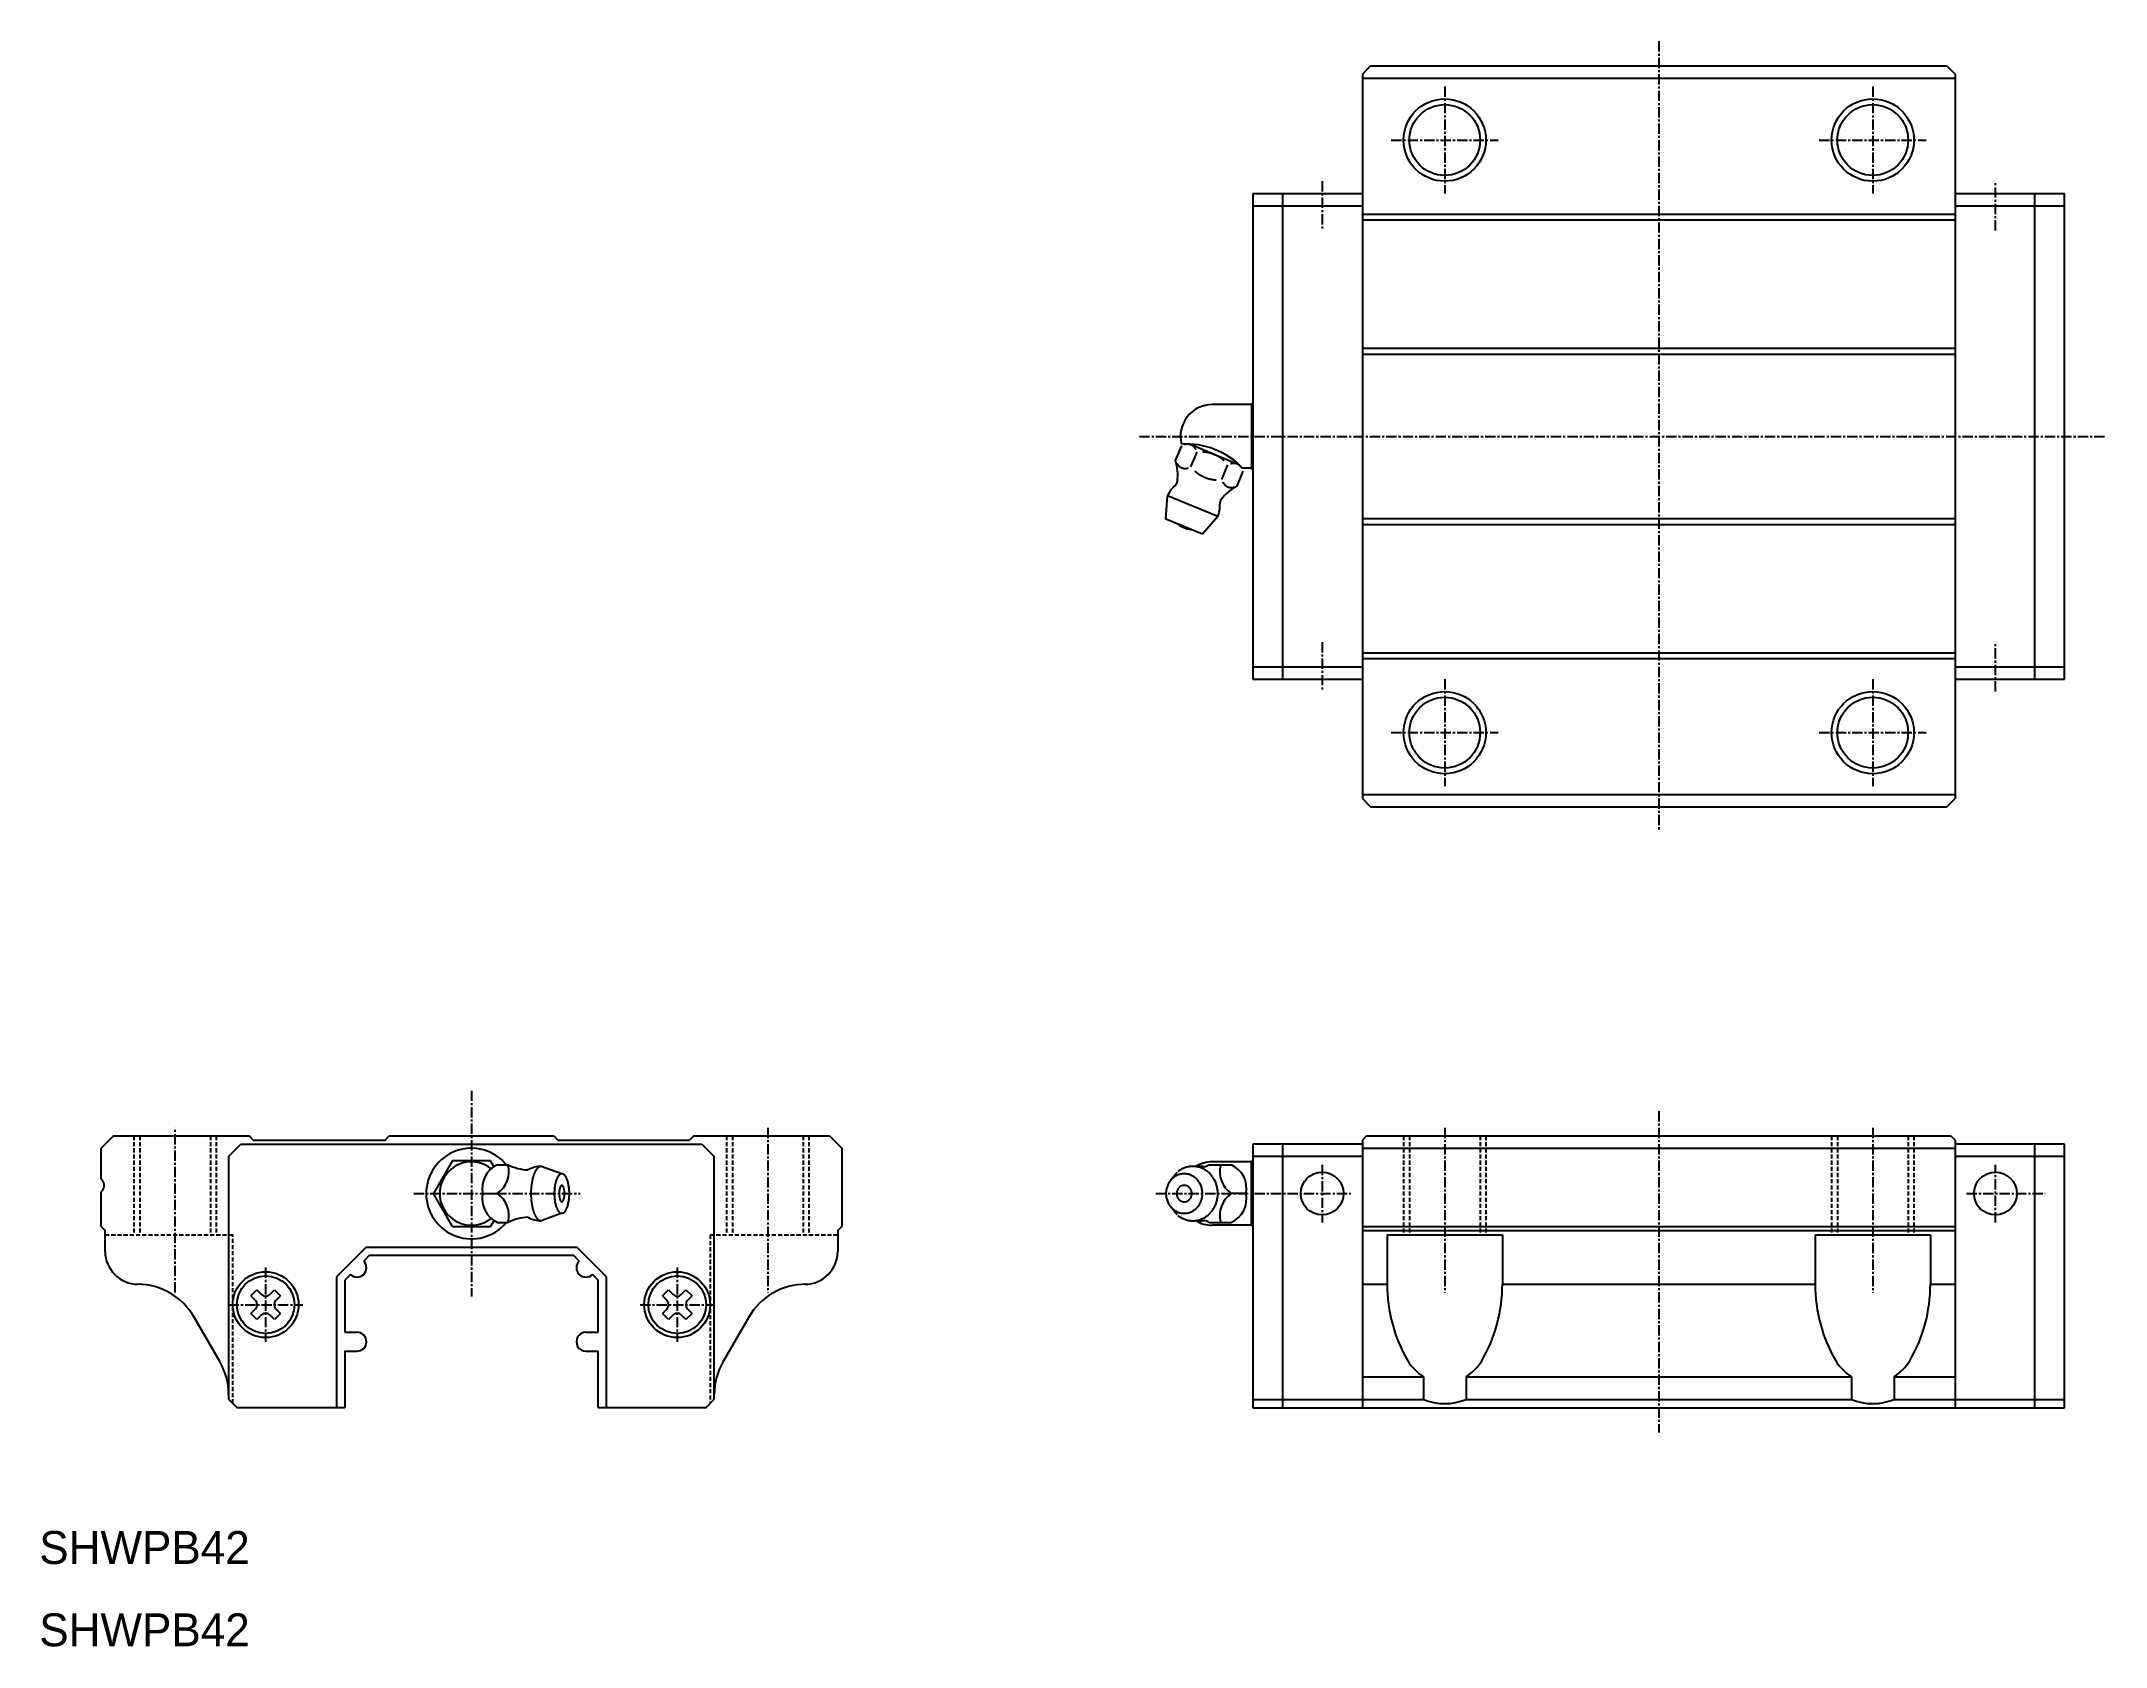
# Model space of a CAD drawing. Extents: x 10 to 261, y 10 to 205.
import ezdxf

# ---------------------------------------------------------------- set-up
doc = ezdxf.new("R2010")
doc.units = 0
doc.linetypes.add('CENTER', pattern=[2, 1.25, -0.25, 0.25, -0.25])
doc.linetypes.add('DASHED', pattern=[0.75, 0.5, -0.25])
doc.layers.get('0').update_dxf_attribs({"linetype": 'CONTINUOUS'})
doc.layers.add('CENTER', color=1, linetype='CENTER')

msp = doc.modelspace()

# ---------------------------------------------------------------- texts
at = {"color": 7, "linetype": 'CONTINUOUS'}
for p in [(10, 20), (10, 10)]:
    msp.add_text('SHWPB42', height=4, dxfattribs=at).set_placement(p)

# ---------------------------------------------------------------- linework, layer by layer
at = {"color": 7, "linetype": 'CONTINUOUS'}
for p, q in [((170.74135, 201), (171.74135, 202)), ((170.74135, 201), (170.74135, 112.99992)), ((171.74135, 202), (241.74131, 202)), ((241.74131, 202), (242.74135, 200.99996)), ((242.74135, 200.99996), (242.74135, 113.00006)), ((170.74135, 200.5), (242.74135, 200.5)), ((157.44133, 186.5), (161.04134, 186.5)), ((157.44133, 186.5), (157.44133, 127.5)), ((161.04134, 186.5), (170.74135, 186.5)), ((161.04134, 186.49997), (161.04134, 127.50005)), ((242.74135, 186.5), (252.44136, 186.5)), ((252.44136, 186.5), (256.04137, 186.5)), ((252.44136, 127.50005), (252.44136, 186.49997)), ((256.04137, 127.5), (256.04137, 186.5)), ((157.44133, 185), (161.04134, 185)), ((161.04134, 185), (170.74135, 185)), ((170.74135, 184), (242.74135, 184)), ((170.74135, 183.29999), (242.74135, 183.29999)), ((242.74135, 185), (252.44136, 185)), ((252.44136, 185), (256.04137, 185)), ((170.74135, 167.7), (242.74135, 167.7)), ((170.74135, 167), (242.74135, 167)), ((157.28455, 160.85), (152.49344, 160.85)), ((157.28457, 160.85), (157.44133, 161.12151)), ((157.28457, 160.85), (157.28457, 153.14999)), ((148.04082, 154.06224), (148.7847, 155.85812)), ((155.81175, 153.519), (149.64524, 156.07326)), ((149.91167, 153.2873), (150.65556, 155.08319)), ((153.65338, 151.73743), (154.39726, 153.53332)), ((157.28455, 153.15), (156.18831, 153.15)), ((157.44133, 152.87848), (157.28457, 153.14999)), ((155.52424, 150.9625), (156.26812, 152.75839)), ((146.87569, 146.93772), (147.07745, 149.77661)), ((153.17504, 147.2509), (147.07744, 149.77661)), ((151.31031, 145.10084), (146.87569, 146.93772)), ((153.17505, 147.2509), (151.31031, 145.10084)), ((170.74135, 147), (242.74135, 147)), ((170.74135, 146.29999), (242.74135, 146.29999)), ((170.74135, 130.7), (242.74135, 130.7)), ((157.44133, 129), (161.04134, 129)), ((161.04134, 129), (170.74135, 129)), ((170.74135, 130), (242.74135, 130)), ((242.74135, 129), (252.44136, 129)), ((252.44136, 129), (256.04137, 129)), ((157.44133, 127.5), (161.04134, 127.5)), ((161.04134, 127.5), (170.74135, 127.5)), ((242.74135, 127.5), (252.44136, 127.5)), ((252.44136, 127.5), (256.04137, 127.5)), ((170.74135, 113.5), (242.74135, 113.5)), ((170.74135, 112.99992), (171.74127, 112)), ((241.74129, 112), (242.74135, 113.00006)), ((171.74127, 112), (241.74129, 112)), ((19, 72.00002), (17.5, 70.50002)), ((17.5, 66.78816), (17.5, 70.50002)), ((19, 72.00002), (35.5, 72.00002)), ((33.00004, 69.50001), (34.50004, 71)), ((34.50002, 71), (90.49995, 71)), ((36.00004, 71.5), (35.50004, 72)), ((36.00002, 71.50002), (52.00002, 71.50002)), ((52.00004, 71.5), (52.50003, 72)), ((52.50005, 72.00002), (72.5, 72.00002)), ((72.50001, 72.00001), (73.00001, 71.50001)), ((73, 71.50002), (88.99998, 71.50002)), ((89.5, 72.00002), (89, 71.50002)), ((89.5, 72.00002), (106, 72.00002)), ((90.5, 71), (92.00002, 69.49999)), ((106, 72.00002), (107.5, 70.50002)), ((107.5, 70.50002), (107.5, 60.99998)), ((161.04134, 71), (157.44133, 71)), ((157.44133, 71), (157.44133, 38.981)), ((161.04134, 71), (161.04134, 38.981)), ((170.74135, 71), (161.04134, 71)), ((171.24135, 71.99999), (170.74135, 71.49999)), ((170.74135, 71.49999), (170.74135, 38.981)), ((170.74135, 70.49999), (242.74136, 70.49999)), ((171.24135, 71.99999), (242.24136, 71.99999)), ((242.24136, 71.99999), (242.74136, 71.49999)), ((242.74136, 71.49999), (242.74136, 38.981)), ((252.44131, 71), (242.74136, 71)), ((256.04136, 71), (252.44131, 71)), ((252.44131, 38.981), (252.44131, 71)), ((256.04136, 38.981), (256.04136, 71)), ((33, 69.5), (33, 40)), ((60.19057, 69.00002), (57.88117, 65.00001)), ((60.19058, 69.00003), (62.5, 69.00003)), ((62.5, 69.00003), (64.80942, 69.00003)), ((65.21974, 68.28935), (64.80943, 69.00003)), ((65.64541, 68.5074), (66.92356, 68.5074)), ((73.48072, 67.4), (70.98625, 68.3)), ((92, 40), (92, 69.5)), ((152.14025, 68.5074), (154.8247, 68.5074)), ((157.28455, 68.84999), (152.48924, 68.84999)), ((157.28455, 68.85), (157.37116, 69)), ((157.28455, 61.15001), (157.28455, 68.85)), ((157.44133, 69), (157.37116, 69)), ((161.04134, 69.5), (157.44133, 69.5)), ((170.74135, 69.5), (161.04134, 69.5)), ((252.44131, 69.5), (242.74136, 69.5)), ((256.04136, 69.5), (252.44131, 69.5)), ((17.6001, 66.68808), (17.50009, 66.78809)), ((17.60011, 65.2739), (17.50009, 65.17388)), ((148.223, 67.57802), (147.41736, 66.57178)), ((17.5, 61), (17.5, 65.17381)), ((60.19057, 61.00001), (57.88117, 65.00002)), ((63.84953, 65), (65.64541, 65)), ((148.223, 62.42199), (147.41736, 63.42822)), ((156.61271, 65), (154.81686, 65)), ((17.5, 61), (18, 60.5)), ((18, 57.98041), (18, 60.5)), ((60.19058, 61), (62.5, 61)), ((62.5, 61), (64.80942, 61)), ((65.23242, 61.73264), (64.80943, 61)), ((65.64541, 61.4926), (66.92356, 61.4926)), ((73.48072, 62.6), (70.98625, 61.7)), ((107, 60.49998), (107.5, 60.99998)), ((107, 60.49998), (107, 57.98041)), ((152.14025, 61.4926), (154.8247, 61.4926)), ((157.28455, 61.14999), (152.49344, 61.14999)), ((157.37116, 61.00001), (157.28455, 61.15001)), ((157.44133, 61), (157.37116, 61)), ((170.74135, 60.99999), (242.74136, 60.99999)), ((170.74135, 60.49999), (242.74136, 60.49999)), ((49.70005, 58.49999), (46.10006, 54.89998)), ((49.70003, 58.5), (75.29996, 58.5)), ((78.90001, 54.89997), (75.3, 58.49999)), ((173.74135, 59.98099), (187.74135, 59.98099)), ((173.74135, 59.98099), (173.74135, 53.98099)), ((187.74135, 59.98099), (187.74135, 53.98099)), ((225.74135, 59.98099), (239.74135, 59.98099)), ((225.74135, 59.98099), (225.74135, 53.98099)), ((239.74135, 59.98099), (239.74135, 53.98099)), ((47.79402, 55.17974), (47.10004, 54.48575)), ((50.11427, 57.5), (49.4203, 56.80602)), ((50.11424, 57.5), (74.88574, 57.5)), ((75.57975, 56.80602), (74.88578, 57.5)), ((77.90002, 54.48575), (77.20603, 55.17974)), ((35.69124, 52.5661), (36.43394, 53.30881)), ((36.43391, 53.3088), (37.00504, 52.73768)), ((37.99499, 52.73767), (38.56612, 53.30879)), ((38.56614, 53.30881), (39.30884, 52.5661)), ((46.10001, 54.89998), (46.10001, 39)), ((47.10001, 54.48575), (47.10001, 48.15001)), ((77.90001, 48.15001), (77.90001, 54.48575)), ((78.89999, 39), (78.89999, 54.89998)), ((85.69124, 52.5661), (86.43394, 53.30881)), ((86.43392, 53.3088), (87.00505, 52.73767)), ((87.99498, 52.73767), (88.56611, 53.3088)), ((88.56613, 53.30881), (89.30882, 52.56612)), ((170.74135, 53.98099), (173.74135, 53.98099)), ((187.74135, 53.98099), (225.74135, 53.98099)), ((239.74135, 53.98099), (242.74136, 53.98099)), ((35.69121, 52.5661), (36.26234, 51.99498)), ((36.26235, 51.00502), (35.69122, 50.4339)), ((36.43394, 49.69121), (35.69124, 50.43391)), ((37.00504, 50.26233), (36.43391, 49.69121)), ((38.56611, 49.6912), (37.99498, 50.26233)), ((39.30883, 50.4339), (38.56614, 49.69121)), ((38.73768, 51.99498), (39.30881, 52.5661)), ((39.30881, 50.43391), (38.73768, 51.00503)), ((85.69122, 52.5661), (86.26235, 51.99497)), ((86.26233, 51.00503), (85.69122, 50.43391)), ((86.43394, 49.69121), (85.69123, 50.43391)), ((87.00504, 50.26233), (86.43392, 49.69121)), ((88.56612, 49.6912), (87.99499, 50.26233)), ((89.30882, 50.43391), (88.56611, 49.69121)), ((88.73768, 51.99497), (89.30881, 52.5661)), ((89.30882, 50.4339), (88.73769, 51.00503)), ((31.92824, 44.57911), (28.80948, 49.98097)), ((47.10001, 48.15001), (48.60001, 48.15001)), ((76.40001, 48.15001), (77.90001, 48.15001)), ((96.1906, 49.98098), (93.07182, 44.5791)), ((47.10001, 45.85001), (47.10001, 39)), ((47.10001, 45.85001), (48.60001, 45.85001)), ((76.40001, 45.85001), (77.90001, 45.85001)), ((77.90001, 39), (77.90001, 45.85001)), ((170.74135, 42.72267), (178.14325, 42.72267)), ((178.14325, 42.72269), (178.14325, 39.981)), ((183.33943, 42.72269), (183.33943, 39.981)), ((183.33943, 42.72267), (230.14325, 42.72267)), ((230.14325, 42.72269), (230.14325, 39.981)), ((235.33943, 42.72269), (235.33943, 39.981)), ((235.33943, 42.72267), (242.74136, 42.72267)), ((33.00003, 40.00001), (34.00005, 39)), ((34.00005, 39), (47.10001, 39)), ((77.90001, 39), (90.99998, 39)), ((90.99999, 39.00002), (92.00001, 40.00003)), ((157.44133, 39.981), (161.04134, 39.981)), ((157.44133, 38.981), (161.04134, 38.981)), ((161.04134, 39.981), (170.74135, 39.981)), ((161.04134, 38.981), (170.74135, 38.981)), ((170.74135, 39.981), (178.14325, 39.981)), ((170.74135, 38.981), (242.74136, 38.981)), ((183.33943, 39.981), (230.14325, 39.981)), ((235.33943, 39.981), (242.74136, 39.981)), ((242.74136, 39.981), (252.44131, 39.981)), ((242.74136, 38.981), (252.44131, 38.981)), ((252.44131, 39.981), (256.04136, 39.981)), ((252.44131, 38.981), (256.04136, 38.981))]:
    msp.add_line(p, q, dxfattribs=at)
at = {"color": 3, "linetype": 'DASHED'}
for p, q in [((21.5, 72.00002), (21.5, 59.98099)), ((22.2, 72.00002), (22.2, 59.98099)), ((30.8, 72.00002), (30.8, 59.98099)), ((31.5, 72.00002), (31.5, 59.98099)), ((93.5, 72.00002), (93.5, 59.98099)), ((94.2, 72.00002), (94.2, 59.98099)), ((102.8, 72.00002), (102.8, 59.98099)), ((103.5, 72.00002), (103.5, 59.98099)), ((175.74135, 71.99999), (175.74135, 59.98099)), ((176.44135, 71.99999), (176.44135, 59.98099)), ((185.04135, 71.99999), (185.04135, 59.98099)), ((185.74135, 71.99999), (185.74135, 59.98099)), ((227.74135, 71.99999), (227.74135, 59.98099)), ((228.44135, 71.99999), (228.44135, 59.98099)), ((237.04135, 71.99999), (237.04135, 59.98099)), ((237.74135, 71.99999), (237.74135, 59.98099)), ((18, 59.98099), (33.5, 59.98099)), ((33.5, 39.50002), (33.5, 59.98099)), ((91.5, 59.98099), (91.5, 39.50002)), ((91.5, 59.98099), (107, 59.98099))]:
    msp.add_line(p, q, dxfattribs=at)
at = {"color": 7, "linetype": 'CONTINUOUS'}
for points in [[(150.517, 155.406, 0), (150.511, 155.418, 0), (150.504, 155.43, 0), (150.497, 155.442, 0), (150.489, 155.454, 0), (150.482, 155.466, 0), (150.475, 155.477, 0), (150.468, 155.489, 0), (150.46, 155.5, 0), (150.453, 155.512, 0), (150.445, 155.523, 0), (150.437, 155.534, 0), (150.43, 155.545, 0), (150.422, 155.556, 0), (150.414, 155.567, 0), (150.406, 155.577, 0), (150.398, 155.588, 0), (150.389, 155.599, 0), (150.381, 155.609, 0), (150.373, 155.619, 0), (150.364, 155.629, 0), (150.356, 155.639, 0), (150.347, 155.649, 0), (150.339, 155.659, 0), (150.33, 155.669, 0), (150.321, 155.678, 0), (150.312, 155.688, 0), (150.303, 155.697, 0), (150.294, 155.706, 0), (150.285, 155.716, 0), (150.276, 155.725, 0), (150.266, 155.733, 0), (150.257, 155.742, 0), (150.248, 155.751, 0), (150.238, 155.759, 0), (150.229, 155.768, 0), (150.219, 155.776, 0), (150.209, 155.784, 0), (150.199, 155.792, 0), (150.19, 155.8, 0), (150.18, 155.808, 0), (150.17, 155.816, 0), (150.16, 155.823, 0), (150.149, 155.831, 0), (150.139, 155.838, 0), (150.129, 155.845, 0), (150.119, 155.853, 0), (150.108, 155.859, 0), (150.098, 155.866, 0), (150.087, 155.873, 0), (150.077, 155.88, 0), (150.066, 155.886, 0), (150.055, 155.892, 0), (150.045, 155.899, 0), (150.034, 155.905, 0), (150.023, 155.911, 0), (150.012, 155.917, 0), (150.001, 155.922, 0), (149.99, 155.928, 0), (149.979, 155.933, 0), (149.968, 155.939, 0), (149.956, 155.944, 0), (149.945, 155.949, 0), (149.934, 155.954, 0), (149.922, 155.959, 0), (149.911, 155.963, 0), (149.899, 155.968, 0), (149.888, 155.972, 0), (149.876, 155.976, 0), (149.864, 155.981, 0), (149.853, 155.985, 0), (149.841, 155.988, 0), (149.829, 155.992, 0), (149.817, 155.996, 0), (149.805, 155.999, 0), (149.793, 156.003, 0), (149.781, 156.006, 0), (149.769, 156.009, 0), (149.757, 156.012, 0), (149.745, 156.015, 0), (149.733, 156.017, 0), (149.721, 156.02, 0), (149.708, 156.022, 0), (149.696, 156.025, 0), (149.684, 156.027, 0), (149.671, 156.029, 0), (149.659, 156.031, 0), (149.646, 156.033, 0), (149.634, 156.034, 0), (149.621, 156.036, 0), (149.609, 156.037, 0), (149.596, 156.038, 0), (149.583, 156.039, 0), (149.571, 156.04, 0), (149.558, 156.041, 0), (149.545, 156.042, 0), (149.532, 156.042, 0), (149.52, 156.043, 0), (149.507, 156.043, 0), (149.494, 156.043, 0), (149.481, 156.043, 0), (149.468, 156.043, 0), (149.455, 156.043, 0), (149.442, 156.042, 0), (149.429, 156.042, 0), (149.416, 156.041, 0), (149.403, 156.04, 0), (149.39, 156.039, 0), (149.377, 156.038, 0), (149.364, 156.037, 0), (149.35, 156.036, 0), (149.337, 156.034, 0), (149.324, 156.033, 0), (149.311, 156.031, 0), (149.298, 156.029, 0), (149.284, 156.027, 0), (149.271, 156.025, 0), (149.258, 156.023, 0), (149.244, 156.02, 0), (149.231, 156.018, 0), (149.218, 156.015, 0), (149.204, 156.012, 0), (149.191, 156.009, 0), (149.178, 156.006, 0), (149.164, 156.003, 0), (149.151, 156, 0), (149.138, 155.996, 0), (149.124, 155.992, 0), (149.111, 155.989, 0)], [(148.179, 153.739, 0), (148.186, 153.727, 0), (148.193, 153.715, 0), (148.2, 153.703, 0), (148.207, 153.691, 0), (148.214, 153.68, 0), (148.221, 153.668, 0), (148.229, 153.656, 0), (148.236, 153.645, 0), (148.244, 153.634, 0), (148.251, 153.623, 0), (148.259, 153.611, 0), (148.267, 153.6, 0), (148.275, 153.589, 0), (148.283, 153.579, 0), (148.291, 153.568, 0), (148.299, 153.557, 0), (148.307, 153.547, 0), (148.315, 153.537, 0), (148.324, 153.526, 0), (148.332, 153.516, 0), (148.341, 153.506, 0), (148.349, 153.496, 0), (148.358, 153.486, 0), (148.367, 153.477, 0), (148.375, 153.467, 0), (148.384, 153.458, 0), (148.393, 153.448, 0), (148.402, 153.439, 0), (148.411, 153.43, 0), (148.421, 153.421, 0), (148.43, 153.412, 0), (148.439, 153.403, 0), (148.449, 153.395, 0), (148.458, 153.386, 0), (148.468, 153.378, 0), (148.477, 153.369, 0), (148.487, 153.361, 0), (148.497, 153.353, 0), (148.507, 153.345, 0), (148.517, 153.337, 0), (148.527, 153.33, 0), (148.537, 153.322, 0), (148.547, 153.315, 0), (148.557, 153.307, 0), (148.567, 153.3, 0), (148.578, 153.293, 0), (148.588, 153.286, 0), (148.599, 153.279, 0), (148.609, 153.272, 0), (148.62, 153.266, 0), (148.63, 153.259, 0), (148.641, 153.253, 0), (148.652, 153.247, 0), (148.663, 153.241, 0), (148.674, 153.235, 0), (148.684, 153.229, 0), (148.695, 153.223, 0), (148.707, 153.218, 0), (148.718, 153.212, 0), (148.729, 153.207, 0), (148.74, 153.202, 0), (148.751, 153.197, 0), (148.763, 153.192, 0), (148.774, 153.187, 0), (148.786, 153.182, 0), (148.797, 153.178, 0), (148.809, 153.173, 0), (148.82, 153.169, 0), (148.832, 153.165, 0), (148.844, 153.161, 0), (148.855, 153.157, 0), (148.867, 153.153, 0), (148.879, 153.15, 0), (148.891, 153.146, 0), (148.903, 153.143, 0), (148.915, 153.14, 0), (148.927, 153.136, 0), (148.939, 153.133, 0), (148.951, 153.131, 0), (148.964, 153.128, 0), (148.976, 153.125, 0), (148.988, 153.123, 0), (149, 153.121, 0), (149.013, 153.119, 0), (149.025, 153.116, 0), (149.038, 153.115, 0), (149.05, 153.113, 0), (149.063, 153.111, 0), (149.075, 153.11, 0), (149.088, 153.108, 0), (149.1, 153.107, 0), (149.113, 153.106, 0), (149.126, 153.105, 0), (149.138, 153.104, 0), (149.151, 153.104, 0), (149.164, 153.103, 0), (149.177, 153.103, 0), (149.19, 153.102, 0), (149.202, 153.102, 0), (149.215, 153.102, 0), (149.228, 153.102, 0), (149.241, 153.103, 0), (149.254, 153.103, 0), (149.267, 153.104, 0), (149.28, 153.104, 0), (149.293, 153.105, 0), (149.306, 153.106, 0), (149.32, 153.107, 0), (149.333, 153.108, 0), (149.346, 153.11, 0), (149.359, 153.111, 0), (149.372, 153.113, 0), (149.386, 153.114, 0), (149.399, 153.116, 0), (149.412, 153.118, 0), (149.425, 153.121, 0), (149.439, 153.123, 0), (149.452, 153.125, 0), (149.465, 153.128, 0), (149.479, 153.13, 0), (149.492, 153.133, 0), (149.505, 153.136, 0), (149.519, 153.139, 0), (149.532, 153.143, 0), (149.545, 153.146, 0), (149.559, 153.149, 0), (149.572, 153.153, 0), (149.586, 153.157, 0)], [(153.923, 154.035, 0), (153.906, 154.05, 0), (153.889, 154.065, 0), (153.872, 154.08, 0), (153.855, 154.095, 0), (153.838, 154.11, 0), (153.821, 154.124, 0), (153.803, 154.139, 0), (153.786, 154.153, 0), (153.769, 154.168, 0), (153.751, 154.182, 0), (153.734, 154.196, 0), (153.716, 154.21, 0), (153.699, 154.224, 0), (153.681, 154.238, 0), (153.663, 154.252, 0), (153.646, 154.266, 0), (153.628, 154.279, 0), (153.61, 154.293, 0), (153.592, 154.306, 0), (153.574, 154.319, 0), (153.556, 154.333, 0), (153.538, 154.346, 0), (153.52, 154.359, 0), (153.501, 154.371, 0), (153.483, 154.384, 0), (153.465, 154.397, 0), (153.446, 154.409, 0), (153.428, 154.422, 0), (153.409, 154.434, 0), (153.391, 154.446, 0), (153.372, 154.458, 0), (153.354, 154.47, 0), (153.335, 154.482, 0), (153.316, 154.494, 0), (153.297, 154.506, 0), (153.278, 154.517, 0), (153.259, 154.529, 0), (153.24, 154.54, 0), (153.221, 154.551, 0), (153.202, 154.562, 0), (153.183, 154.573, 0), (153.164, 154.584, 0), (153.145, 154.595, 0), (153.125, 154.606, 0), (153.106, 154.616, 0), (153.087, 154.627, 0), (153.067, 154.637, 0), (153.048, 154.647, 0), (153.028, 154.657, 0), (153.008, 154.667, 0), (152.989, 154.677, 0), (152.969, 154.687, 0), (152.949, 154.697, 0), (152.929, 154.706, 0), (152.909, 154.716, 0), (152.89, 154.725, 0), (152.87, 154.734, 0), (152.85, 154.744, 0), (152.83, 154.753, 0), (152.809, 154.762, 0), (152.789, 154.77, 0), (152.769, 154.779, 0), (152.749, 154.788, 0), (152.728, 154.796, 0), (152.708, 154.804, 0), (152.688, 154.813, 0), (152.667, 154.821, 0), (152.647, 154.829, 0), (152.626, 154.837, 0), (152.606, 154.845, 0), (152.585, 154.852, 0), (152.564, 154.86, 0), (152.544, 154.867, 0), (152.523, 154.875, 0), (152.502, 154.882, 0), (152.481, 154.889, 0), (152.461, 154.896, 0), (152.44, 154.903, 0), (152.419, 154.91, 0), (152.398, 154.916, 0), (152.377, 154.923, 0), (152.355, 154.929, 0), (152.334, 154.936, 0), (152.313, 154.942, 0), (152.292, 154.948, 0), (152.271, 154.954, 0), (152.249, 154.96, 0), (152.228, 154.966, 0), (152.207, 154.971, 0), (152.185, 154.977, 0), (152.164, 154.982, 0), (152.142, 154.988, 0), (152.121, 154.993, 0), (152.099, 154.998, 0), (152.078, 155.003, 0), (152.056, 155.008, 0), (152.034, 155.012, 0), (152.013, 155.017, 0), (151.991, 155.022, 0), (151.969, 155.026, 0), (151.947, 155.03, 0), (151.925, 155.034, 0), (151.904, 155.038, 0), (151.882, 155.042, 0), (151.86, 155.046, 0), (151.838, 155.05, 0), (151.816, 155.053, 0), (151.794, 155.057, 0), (151.771, 155.06, 0), (151.749, 155.064, 0), (151.727, 155.067, 0), (151.705, 155.07, 0), (151.683, 155.073, 0), (151.66, 155.075, 0), (151.638, 155.078, 0), (151.616, 155.081, 0), (151.593, 155.083, 0), (151.571, 155.085, 0), (151.549, 155.088, 0), (151.526, 155.09, 0), (151.504, 155.092, 0), (151.481, 155.093, 0), (151.459, 155.095, 0), (151.436, 155.097, 0), (151.413, 155.098, 0), (151.391, 155.1, 0), (151.368, 155.101, 0), (151.345, 155.102, 0)], [(156.13, 153.081, 0), (156.123, 153.093, 0), (156.116, 153.105, 0), (156.109, 153.117, 0), (156.102, 153.129, 0), (156.095, 153.141, 0), (156.088, 153.153, 0), (156.08, 153.164, 0), (156.073, 153.176, 0), (156.065, 153.187, 0), (156.058, 153.198, 0), (156.05, 153.209, 0), (156.042, 153.22, 0), (156.034, 153.231, 0), (156.026, 153.242, 0), (156.018, 153.253, 0), (156.01, 153.263, 0), (156.002, 153.274, 0), (155.994, 153.284, 0), (155.985, 153.294, 0), (155.977, 153.304, 0), (155.968, 153.315, 0), (155.96, 153.324, 0), (155.951, 153.334, 0), (155.942, 153.344, 0), (155.934, 153.354, 0), (155.925, 153.363, 0), (155.916, 153.372, 0), (155.907, 153.382, 0), (155.897, 153.391, 0), (155.888, 153.4, 0), (155.879, 153.409, 0), (155.87, 153.417, 0), (155.86, 153.426, 0), (155.851, 153.435, 0), (155.841, 153.443, 0), (155.831, 153.451, 0), (155.822, 153.46, 0), (155.812, 153.468, 0), (155.802, 153.476, 0), (155.792, 153.483, 0), (155.782, 153.491, 0), (155.772, 153.499, 0), (155.762, 153.506, 0), (155.752, 153.513, 0), (155.742, 153.521, 0), (155.731, 153.528, 0), (155.721, 153.535, 0), (155.71, 153.542, 0), (155.7, 153.548, 0), (155.689, 153.555, 0), (155.679, 153.561, 0), (155.668, 153.568, 0), (155.657, 153.574, 0), (155.646, 153.58, 0), (155.635, 153.586, 0), (155.624, 153.592, 0), (155.613, 153.597, 0), (155.602, 153.603, 0), (155.591, 153.608, 0), (155.58, 153.614, 0), (155.569, 153.619, 0), (155.558, 153.624, 0), (155.546, 153.629, 0), (155.535, 153.634, 0), (155.523, 153.638, 0), (155.512, 153.643, 0), (155.5, 153.647, 0), (155.489, 153.652, 0), (155.477, 153.656, 0), (155.465, 153.66, 0), (155.453, 153.664, 0), (155.442, 153.667, 0), (155.43, 153.671, 0), (155.418, 153.675, 0), (155.406, 153.678, 0), (155.394, 153.681, 0), (155.382, 153.684, 0), (155.37, 153.687, 0), (155.358, 153.69, 0), (155.345, 153.693, 0), (155.333, 153.695, 0), (155.321, 153.698, 0), (155.309, 153.7, 0), (155.296, 153.702, 0), (155.284, 153.704, 0), (155.271, 153.706, 0), (155.259, 153.708, 0), (155.246, 153.709, 0), (155.234, 153.711, 0), (155.221, 153.712, 0), (155.209, 153.713, 0), (155.196, 153.715, 0), (155.183, 153.716, 0), (155.171, 153.716, 0), (155.158, 153.717, 0), (155.145, 153.718, 0), (155.132, 153.718, 0), (155.119, 153.718, 0), (155.106, 153.718, 0), (155.094, 153.718, 0), (155.081, 153.718, 0), (155.068, 153.718, 0), (155.055, 153.718, 0), (155.042, 153.717, 0), (155.029, 153.716, 0), (155.016, 153.716, 0), (155.002, 153.715, 0), (154.989, 153.714, 0), (154.976, 153.712, 0), (154.963, 153.711, 0), (154.95, 153.71, 0), (154.937, 153.708, 0), (154.923, 153.706, 0), (154.91, 153.704, 0), (154.897, 153.702, 0), (154.884, 153.7, 0), (154.87, 153.698, 0), (154.857, 153.695, 0), (154.844, 153.693, 0), (154.83, 153.69, 0), (154.817, 153.687, 0), (154.804, 153.684, 0), (154.79, 153.681, 0), (154.777, 153.678, 0), (154.764, 153.675, 0), (154.75, 153.671, 0), (154.737, 153.668, 0), (154.723, 153.664, 0)], [(150.386, 152.786, 0), (150.403, 152.771, 0), (150.42, 152.756, 0), (150.437, 152.741, 0), (150.454, 152.726, 0), (150.471, 152.711, 0), (150.488, 152.696, 0), (150.505, 152.682, 0), (150.523, 152.667, 0), (150.54, 152.653, 0), (150.558, 152.638, 0), (150.575, 152.624, 0), (150.593, 152.61, 0), (150.61, 152.596, 0), (150.628, 152.582, 0), (150.645, 152.569, 0), (150.663, 152.555, 0), (150.681, 152.541, 0), (150.699, 152.528, 0), (150.717, 152.514, 0), (150.735, 152.501, 0), (150.753, 152.488, 0), (150.771, 152.475, 0), (150.789, 152.462, 0), (150.807, 152.449, 0), (150.826, 152.436, 0), (150.844, 152.424, 0), (150.862, 152.411, 0), (150.881, 152.399, 0), (150.899, 152.387, 0), (150.918, 152.374, 0), (150.937, 152.362, 0), (150.955, 152.35, 0), (150.974, 152.339, 0), (150.993, 152.327, 0), (151.012, 152.315, 0), (151.031, 152.304, 0), (151.05, 152.292, 0), (151.069, 152.281, 0), (151.088, 152.27, 0), (151.107, 152.258, 0), (151.126, 152.247, 0), (151.145, 152.237, 0), (151.164, 152.226, 0), (151.184, 152.215, 0), (151.203, 152.204, 0), (151.222, 152.194, 0), (151.242, 152.184, 0), (151.261, 152.173, 0), (151.281, 152.163, 0), (151.301, 152.153, 0), (151.32, 152.143, 0), (151.34, 152.134, 0), (151.36, 152.124, 0), (151.38, 152.114, 0), (151.399, 152.105, 0), (151.419, 152.095, 0), (151.439, 152.086, 0), (151.459, 152.077, 0), (151.479, 152.068, 0), (151.5, 152.059, 0), (151.52, 152.05, 0), (151.54, 152.042, 0), (151.56, 152.033, 0), (151.58, 152.024, 0), (151.601, 152.016, 0), (151.621, 152.008, 0), (151.642, 152, 0), (151.662, 151.992, 0), (151.683, 151.984, 0), (151.703, 151.976, 0), (151.724, 151.968, 0), (151.744, 151.961, 0), (151.765, 151.953, 0), (151.786, 151.946, 0), (151.807, 151.939, 0), (151.828, 151.932, 0), (151.848, 151.925, 0), (151.869, 151.918, 0), (151.89, 151.911, 0), (151.911, 151.904, 0), (151.932, 151.898, 0), (151.953, 151.891, 0), (151.975, 151.885, 0), (151.996, 151.879, 0), (152.017, 151.873, 0), (152.038, 151.867, 0), (152.06, 151.861, 0), (152.081, 151.855, 0), (152.102, 151.849, 0), (152.124, 151.844, 0), (152.145, 151.838, 0), (152.167, 151.833, 0), (152.188, 151.828, 0), (152.21, 151.823, 0), (152.231, 151.818, 0), (152.253, 151.813, 0), (152.275, 151.808, 0), (152.296, 151.804, 0), (152.318, 151.799, 0), (152.34, 151.795, 0), (152.362, 151.79, 0), (152.384, 151.786, 0), (152.405, 151.782, 0), (152.427, 151.778, 0), (152.449, 151.774, 0), (152.471, 151.771, 0), (152.493, 151.767, 0), (152.515, 151.764, 0), (152.538, 151.76, 0), (152.56, 151.757, 0), (152.582, 151.754, 0), (152.604, 151.751, 0), (152.626, 151.748, 0), (152.649, 151.745, 0), (152.671, 151.743, 0), (152.693, 151.74, 0), (152.716, 151.738, 0), (152.738, 151.735, 0), (152.76, 151.733, 0), (152.783, 151.731, 0), (152.805, 151.729, 0), (152.828, 151.727, 0), (152.85, 151.725, 0), (152.873, 151.724, 0), (152.896, 151.722, 0), (152.918, 151.721, 0), (152.941, 151.72, 0), (152.963, 151.719, 0)], [(153.792, 151.415, 0), (153.798, 151.402, 0), (153.805, 151.39, 0), (153.812, 151.378, 0), (153.819, 151.367, 0), (153.827, 151.355, 0), (153.834, 151.343, 0), (153.841, 151.332, 0), (153.849, 151.32, 0), (153.856, 151.309, 0), (153.864, 151.298, 0), (153.872, 151.287, 0), (153.879, 151.276, 0), (153.887, 151.265, 0), (153.895, 151.254, 0), (153.903, 151.243, 0), (153.911, 151.233, 0), (153.92, 151.222, 0), (153.928, 151.212, 0), (153.936, 151.201, 0), (153.945, 151.191, 0), (153.953, 151.181, 0), (153.962, 151.171, 0), (153.97, 151.162, 0), (153.979, 151.152, 0), (153.988, 151.142, 0), (153.997, 151.133, 0), (154.006, 151.123, 0), (154.015, 151.114, 0), (154.024, 151.105, 0), (154.033, 151.096, 0), (154.043, 151.087, 0), (154.052, 151.078, 0), (154.061, 151.07, 0), (154.071, 151.061, 0), (154.08, 151.053, 0), (154.09, 151.044, 0), (154.1, 151.036, 0), (154.11, 151.028, 0), (154.119, 151.02, 0), (154.129, 151.012, 0), (154.139, 151.005, 0), (154.149, 150.997, 0), (154.159, 150.99, 0), (154.17, 150.982, 0), (154.18, 150.975, 0), (154.19, 150.968, 0), (154.201, 150.961, 0), (154.211, 150.954, 0), (154.222, 150.948, 0), (154.232, 150.941, 0), (154.243, 150.935, 0), (154.254, 150.928, 0), (154.264, 150.922, 0), (154.275, 150.916, 0), (154.286, 150.91, 0), (154.297, 150.904, 0), (154.308, 150.898, 0), (154.319, 150.893, 0), (154.33, 150.887, 0), (154.341, 150.882, 0), (154.353, 150.877, 0), (154.364, 150.872, 0), (154.375, 150.867, 0), (154.387, 150.862, 0), (154.398, 150.857, 0), (154.41, 150.853, 0), (154.421, 150.848, 0), (154.433, 150.844, 0), (154.445, 150.84, 0), (154.456, 150.836, 0), (154.468, 150.832, 0), (154.48, 150.828, 0), (154.492, 150.825, 0), (154.504, 150.821, 0), (154.516, 150.818, 0), (154.528, 150.815, 0), (154.54, 150.812, 0), (154.552, 150.809, 0), (154.564, 150.806, 0), (154.576, 150.803, 0), (154.588, 150.801, 0), (154.601, 150.798, 0), (154.613, 150.796, 0), (154.625, 150.794, 0), (154.638, 150.792, 0), (154.65, 150.79, 0), (154.663, 150.788, 0), (154.675, 150.786, 0), (154.688, 150.785, 0), (154.7, 150.784, 0), (154.713, 150.782, 0), (154.725, 150.781, 0), (154.738, 150.78, 0), (154.751, 150.78, 0), (154.764, 150.779, 0), (154.776, 150.778, 0), (154.789, 150.778, 0), (154.802, 150.778, 0), (154.815, 150.777, 0), (154.828, 150.777, 0), (154.841, 150.778, 0), (154.854, 150.778, 0), (154.867, 150.778, 0), (154.88, 150.779, 0), (154.893, 150.779, 0), (154.906, 150.78, 0), (154.919, 150.781, 0), (154.932, 150.782, 0), (154.945, 150.783, 0), (154.958, 150.785, 0), (154.972, 150.786, 0), (154.985, 150.788, 0), (154.998, 150.79, 0), (155.011, 150.792, 0), (155.025, 150.794, 0), (155.038, 150.796, 0), (155.051, 150.798, 0), (155.064, 150.8, 0), (155.078, 150.803, 0), (155.091, 150.806, 0), (155.104, 150.808, 0), (155.118, 150.811, 0), (155.131, 150.814, 0), (155.145, 150.818, 0), (155.158, 150.821, 0), (155.171, 150.825, 0), (155.185, 150.828, 0), (155.198, 150.832, 0)], [(70.9863, 68.3, 0), (70.9553, 68.299, 0), (70.9243, 68.296, 0), (70.8933, 68.2911, 0), (70.8625, 68.2841, 0), (70.8317, 68.2752, 0), (70.801, 68.2643, 0), (70.7704, 68.2514, 0), (70.7399, 68.2366, 0), (70.7096, 68.2198, 0), (70.6794, 68.2011, 0), (70.6494, 68.1805, 0), (70.6197, 68.1579, 0), (70.5901, 68.1334, 0), (70.5608, 68.1071, 0), (70.5318, 68.0789, 0), (70.503, 68.0488, 0), (70.4745, 68.0169, 0), (70.4463, 67.9832, 0), (70.4185, 67.9476, 0), (70.3909, 67.9103, 0), (70.3638, 67.8713, 0), (70.337, 67.8305, 0), (70.3106, 67.788, 0), (70.2846, 67.7438, 0), (70.2591, 67.698, 0), (70.234, 67.6506, 0), (70.2093, 67.6015, 0), (70.1851, 67.5509, 0), (70.1614, 67.4988, 0), (70.1382, 67.4451, 0), (70.1155, 67.39, 0), (70.0933, 67.3335, 0), (70.0716, 67.2755, 0), (70.0505, 67.2161, 0), (70.03, 67.1555, 0), (70.0101, 67.0935, 0), (69.9907, 67.0303, 0), (69.9719, 66.9658, 0), (69.9538, 66.9002, 0), (69.9362, 66.8334, 0), (69.9193, 66.7655, 0), (69.9031, 66.6965, 0), (69.8875, 66.6266, 0), (69.8725, 66.5556, 0), (69.8582, 66.4837, 0), (69.8446, 66.4109, 0), (69.8317, 66.3373, 0), (69.8195, 66.2629, 0), (69.808, 66.1877, 0), (69.7972, 66.1117, 0), (69.7871, 66.0351, 0), (69.7778, 65.9579, 0), (69.7691, 65.8802, 0), (69.7612, 65.8018, 0), (69.7541, 65.723, 0), (69.7477, 65.6438, 0), (69.742, 65.5642, 0), (69.7371, 65.4842, 0), (69.7329, 65.404, 0), (69.7295, 65.3235, 0), (69.7268, 65.2428, 0), (69.7249, 65.1619, 0), (69.7238, 65.081, 0), (69.7234, 65, 0), (69.7238, 64.919, 0), (69.7249, 64.8381, 0), (69.7268, 64.7572, 0), (69.7295, 64.6765, 0), (69.7329, 64.596, 0), (69.7371, 64.5158, 0), (69.742, 64.4358, 0), (69.7477, 64.3562, 0), (69.7541, 64.277, 0), (69.7612, 64.1982, 0), (69.7691, 64.1198, 0), (69.7778, 64.0421, 0), (69.7871, 63.9649, 0), (69.7972, 63.8883, 0), (69.808, 63.8123, 0), (69.8195, 63.7371, 0), (69.8317, 63.6627, 0), (69.8446, 63.5891, 0), (69.8582, 63.5163, 0), (69.8725, 63.4444, 0), (69.8875, 63.3734, 0), (69.9031, 63.3035, 0), (69.9193, 63.2345, 0), (69.9362, 63.1666, 0), (69.9538, 63.0998, 0), (69.9719, 63.0342, 0), (69.9907, 62.9697, 0), (70.0101, 62.9065, 0), (70.03, 62.8445, 0), (70.0505, 62.7839, 0), (70.0716, 62.7245, 0), (70.0933, 62.6665, 0), (70.1155, 62.61, 0), (70.1382, 62.5549, 0), (70.1614, 62.5012, 0), (70.1851, 62.4491, 0), (70.2093, 62.3985, 0), (70.234, 62.3494, 0), (70.2591, 62.302, 0), (70.2846, 62.2562, 0), (70.3106, 62.212, 0), (70.337, 62.1695, 0), (70.3638, 62.1287, 0), (70.3909, 62.0897, 0), (70.4185, 62.0524, 0), (70.4463, 62.0168, 0), (70.4745, 61.9831, 0), (70.503, 61.9512, 0), (70.5318, 61.9211, 0), (70.5608, 61.8929, 0), (70.5901, 61.8666, 0), (70.6197, 61.8421, 0), (70.6494, 61.8195, 0), (70.6794, 61.7989, 0), (70.7096, 61.7802, 0), (70.7399, 61.7634, 0), (70.7704, 61.7486, 0), (70.801, 61.7357, 0), (70.8317, 61.7248, 0), (70.8625, 61.7159, 0), (70.8933, 61.7089, 0), (70.9243, 61.704, 0), (70.9553, 61.701, 0), (70.9863, 61.7, 0)], [(148.315, 62.3451, 0), (148.401, 62.2791, 0), (148.489, 62.2164, 0), (148.578, 62.1569, 0), (148.67, 62.1009, 0), (148.763, 62.0482, 0), (148.858, 61.9991, 0), (148.954, 61.9536, 0), (149.052, 61.9117, 0), (149.151, 61.8734, 0), (149.251, 61.8389, 0), (149.352, 61.8081, 0), (149.454, 61.7811, 0), (149.557, 61.758, 0), (149.661, 61.7387, 0), (149.765, 61.7232, 0), (149.87, 61.7117, 0), (149.975, 61.7041, 0), (150.08, 61.7004, 0), (150.185, 61.7006, 0), (150.29, 61.7048, 0), (150.395, 61.7128, 0), (150.499, 61.7248, 0), (150.603, 61.7406, 0), (150.707, 61.7604, 0), (150.81, 61.784, 0), (150.912, 61.8114, 0), (151.013, 61.8426, 0), (151.113, 61.8775, 0), (151.212, 61.9162, 0), (151.309, 61.9585, 0), (151.405, 62.0045, 0), (151.5, 62.054, 0), (151.593, 62.107, 0), (151.684, 62.1634, 0), (151.774, 62.2233, 0), (151.861, 62.2864, 0), (151.947, 62.3527, 0), (152.03, 62.4222, 0), (152.111, 62.4948, 0), (152.189, 62.5703, 0), (152.266, 62.6488, 0), (152.339, 62.73, 0), (152.41, 62.8139, 0), (152.478, 62.9004, 0), (152.544, 62.9894, 0), (152.606, 63.0809, 0), (152.666, 63.1745, 0), (152.723, 63.2704, 0), (152.776, 63.3683, 0), (152.827, 63.4682, 0), (152.874, 63.5698, 0), (152.918, 63.6732, 0), (152.958, 63.7782, 0), (152.996, 63.8846, 0), (153.029, 63.9923, 0), (153.06, 64.1012, 0), (153.087, 64.2112, 0), (153.11, 64.3221, 0), (153.13, 64.4339, 0), (153.146, 64.5463, 0), (153.159, 64.6593, 0), (153.168, 64.7726, 0), (153.173, 64.8862, 0), (153.175, 65, 0), (153.173, 65.1138, 0), (153.168, 65.2274, 0), (153.159, 65.3407, 0), (153.146, 65.4537, 0), (153.13, 65.5661, 0), (153.11, 65.6779, 0), (153.087, 65.7888, 0), (153.06, 65.8988, 0), (153.029, 66.0077, 0), (152.996, 66.1154, 0), (152.958, 66.2218, 0), (152.918, 66.3268, 0), (152.874, 66.4302, 0), (152.827, 66.5318, 0), (152.776, 66.6317, 0), (152.723, 66.7296, 0), (152.666, 66.8255, 0), (152.606, 66.9191, 0), (152.544, 67.0106, 0), (152.478, 67.0996, 0), (152.41, 67.1861, 0), (152.339, 67.27, 0), (152.266, 67.3512, 0), (152.189, 67.4297, 0), (152.111, 67.5052, 0), (152.03, 67.5778, 0), (151.947, 67.6473, 0), (151.861, 67.7136, 0), (151.774, 67.7767, 0), (151.684, 67.8366, 0), (151.593, 67.893, 0), (151.5, 67.946, 0), (151.405, 67.9955, 0), (151.309, 68.0415, 0), (151.212, 68.0838, 0), (151.113, 68.1225, 0), (151.013, 68.1574, 0), (150.912, 68.1886, 0), (150.81, 68.216, 0), (150.707, 68.2396, 0), (150.603, 68.2594, 0), (150.499, 68.2752, 0), (150.395, 68.2872, 0), (150.29, 68.2952, 0), (150.185, 68.2994, 0), (150.08, 68.2996, 0), (149.975, 68.2959, 0), (149.87, 68.2883, 0), (149.765, 68.2768, 0), (149.661, 68.2613, 0), (149.557, 68.242, 0), (149.454, 68.2189, 0), (149.352, 68.1919, 0), (149.251, 68.1611, 0), (149.151, 68.1266, 0), (149.052, 68.0883, 0), (148.954, 68.0464, 0), (148.858, 68.0009, 0), (148.763, 67.9518, 0), (148.67, 67.8991, 0), (148.578, 67.8431, 0), (148.489, 67.7836, 0), (148.401, 67.7209, 0), (148.315, 67.6549, 0)], [(151.5, 68.2527, 0), (151.493, 68.254, 0), (151.486, 68.2553, 0), (151.479, 68.2566, 0), (151.472, 68.2578, 0), (151.465, 68.259, 0), (151.458, 68.2602, 0), (151.451, 68.2614, 0), (151.444, 68.2626, 0), (151.437, 68.2637, 0), (151.43, 68.2649, 0), (151.422, 68.266, 0), (151.415, 68.2671, 0), (151.408, 68.2682, 0), (151.401, 68.2692, 0), (151.394, 68.2703, 0), (151.387, 68.2713, 0), (151.38, 68.2723, 0), (151.373, 68.2733, 0), (151.366, 68.2743, 0), (151.359, 68.2752, 0), (151.352, 68.2762, 0), (151.344, 68.2771, 0), (151.337, 68.278, 0), (151.33, 68.2789, 0), (151.323, 68.2798, 0), (151.316, 68.2806, 0), (151.309, 68.2814, 0), (151.302, 68.2822, 0), (151.295, 68.283, 0), (151.288, 68.2838, 0), (151.28, 68.2846, 0), (151.273, 68.2853, 0), (151.266, 68.286, 0), (151.259, 68.2867, 0), (151.252, 68.2874, 0), (151.245, 68.2881, 0), (151.238, 68.2887, 0), (151.231, 68.2894, 0), (151.223, 68.29, 0), (151.216, 68.2906, 0), (151.209, 68.2911, 0), (151.202, 68.2917, 0), (151.195, 68.2922, 0), (151.188, 68.2928, 0), (151.181, 68.2933, 0), (151.173, 68.2937, 0), (151.166, 68.2942, 0), (151.159, 68.2947, 0), (151.152, 68.2951, 0), (151.145, 68.2955, 0), (151.138, 68.2959, 0), (151.131, 68.2963, 0), (151.123, 68.2966, 0), (151.116, 68.297, 0), (151.109, 68.2973, 0), (151.102, 68.2976, 0), (151.095, 68.2979, 0), (151.088, 68.2982, 0), (151.081, 68.2984, 0), (151.073, 68.2986, 0), (151.066, 68.2989, 0), (151.059, 68.299, 0), (151.052, 68.2992, 0), (151.045, 68.2994, 0), (151.038, 68.2995, 0), (151.031, 68.2996, 0), (151.023, 68.2997, 0), (151.016, 68.2998, 0), (151.009, 68.2999, 0), (151.002, 68.3, 0), (150.995, 68.3, 0), (150.988, 68.3, 0), (150.98, 68.3, 0), (150.973, 68.3, 0), (150.966, 68.2999, 0), (150.959, 68.2999, 0), (150.952, 68.2998, 0), (150.945, 68.2997, 0), (150.938, 68.2996, 0), (150.93, 68.2995, 0), (150.923, 68.2993, 0), (150.916, 68.2991, 0), (150.909, 68.2989, 0), (150.902, 68.2987, 0), (150.895, 68.2985, 0), (150.888, 68.2983, 0), (150.88, 68.298, 0), (150.873, 68.2977, 0), (150.866, 68.2974, 0), (150.859, 68.2971, 0), (150.852, 68.2968, 0), (150.845, 68.2965, 0), (150.837, 68.2961, 0), (150.83, 68.2957, 0), (150.823, 68.2953, 0), (150.816, 68.2949, 0), (150.809, 68.2944, 0), (150.802, 68.294, 0), (150.795, 68.2935, 0), (150.787, 68.293, 0), (150.78, 68.2925, 0), (150.773, 68.292, 0), (150.766, 68.2914, 0), (150.759, 68.2908, 0), (150.752, 68.2903, 0), (150.745, 68.2897, 0), (150.738, 68.289, 0), (150.73, 68.2884, 0), (150.723, 68.2877, 0), (150.716, 68.2871, 0), (150.709, 68.2864, 0), (150.702, 68.2857, 0), (150.695, 68.2849, 0), (150.688, 68.2842, 0), (150.681, 68.2834, 0), (150.673, 68.2826, 0), (150.666, 68.2818, 0), (150.659, 68.281, 0), (150.652, 68.2802, 0), (150.645, 68.2793, 0), (150.638, 68.2784, 0), (150.631, 68.2775, 0), (150.624, 68.2766, 0), (150.617, 68.2757, 0), (150.609, 68.2748, 0), (150.602, 68.2738, 0), (150.595, 68.2728, 0), (150.588, 68.2718, 0)], [(73.4807, 67.4, 0), (73.4357, 67.3971, 0), (73.3907, 67.3884, 0), (73.346, 67.374, 0), (73.3015, 67.3539, 0), (73.2576, 67.3281, 0), (73.2141, 67.2967, 0), (73.1713, 67.2597, 0), (73.1292, 67.2173, 0), (73.088, 67.1696, 0), (73.0478, 67.1166, 0), (73.0085, 67.0585, 0), (72.9705, 66.9955, 0), (72.9336, 66.9277, 0), (72.8981, 66.8552, 0), (72.8639, 66.7783, 0), (72.8313, 66.6971, 0), (72.8002, 66.6117, 0), (72.7708, 66.5225, 0), (72.743, 66.4297, 0), (72.7171, 66.3334, 0), (72.6929, 66.2338, 0), (72.6707, 66.1314, 0), (72.6505, 66.0261, 0), (72.6322, 65.9184, 0), (72.616, 65.8085, 0), (72.6018, 65.6967, 0), (72.5898, 65.5832, 0), (72.5799, 65.4682, 0), (72.5722, 65.3522, 0), (72.5667, 65.2352, 0), (72.5634, 65.1178, 0), (72.5623, 65, 0), (72.5634, 64.8822, 0), (72.5667, 64.7648, 0), (72.5722, 64.6478, 0), (72.5799, 64.5318, 0), (72.5898, 64.4168, 0), (72.6018, 64.3033, 0), (72.616, 64.1915, 0), (72.6322, 64.0816, 0), (72.6505, 63.9739, 0), (72.6707, 63.8686, 0), (72.6929, 63.7662, 0), (72.7171, 63.6666, 0), (72.743, 63.5703, 0), (72.7708, 63.4775, 0), (72.8002, 63.3883, 0), (72.8313, 63.3029, 0), (72.8639, 63.2217, 0), (72.8981, 63.1448, 0), (72.9336, 63.0723, 0), (72.9705, 63.0045, 0), (73.0085, 62.9415, 0), (73.0478, 62.8834, 0), (73.088, 62.8304, 0), (73.1292, 62.7827, 0), (73.1713, 62.7403, 0), (73.2141, 62.7033, 0), (73.2576, 62.6719, 0), (73.3015, 62.6461, 0), (73.346, 62.626, 0), (73.3907, 62.6116, 0), (73.4357, 62.6029, 0), (73.4807, 62.6, 0), (73.5258, 62.6029, 0), (73.5707, 62.6116, 0), (73.6155, 62.626, 0), (73.6599, 62.6461, 0), (73.7039, 62.6719, 0), (73.7473, 62.7033, 0), (73.7901, 62.7403, 0), (73.8322, 62.7827, 0), (73.8734, 62.8304, 0), (73.9137, 62.8834, 0), (73.9529, 62.9415, 0), (73.991, 63.0045, 0), (74.0278, 63.0723, 0), (74.0634, 63.1448, 0), (74.0975, 63.2217, 0), (74.1302, 63.3029, 0), (74.1612, 63.3883, 0), (74.1907, 63.4775, 0), (74.2184, 63.5703, 0), (74.2444, 63.6666, 0), (74.2685, 63.7662, 0), (74.2907, 63.8686, 0), (74.311, 63.9739, 0), (74.3292, 64.0816, 0), (74.3455, 64.1915, 0), (74.3596, 64.3033, 0), (74.3716, 64.4168, 0), (74.3815, 64.5318, 0), (74.3892, 64.6478, 0), (74.3947, 64.7648, 0), (74.3981, 64.8822, 0), (74.3992, 65, 0), (74.3981, 65.1178, 0), (74.3947, 65.2352, 0), (74.3892, 65.3522, 0), (74.3815, 65.4682, 0), (74.3716, 65.5832, 0), (74.3596, 65.6967, 0), (74.3455, 65.8085, 0), (74.3292, 65.9184, 0), (74.311, 66.0261, 0), (74.2907, 66.1314, 0), (74.2685, 66.2338, 0), (74.2444, 66.3334, 0), (74.2184, 66.4297, 0), (74.1907, 66.5225, 0), (74.1612, 66.6117, 0), (74.1302, 66.6971, 0), (74.0975, 66.7783, 0), (74.0634, 66.8552, 0), (74.0278, 66.9277, 0), (73.991, 66.9955, 0), (73.9529, 67.0585, 0), (73.9137, 67.1166, 0), (73.8734, 67.1696, 0), (73.8322, 67.2173, 0), (73.7901, 67.2597, 0), (73.7473, 67.2967, 0), (73.7039, 67.3281, 0), (73.6599, 67.3539, 0), (73.6155, 67.374, 0), (73.5707, 67.3884, 0), (73.5258, 67.3971, 0), (73.4807, 67.4, 0)], [(73.4807, 64, 0), (73.4967, 64.0012, 0), (73.5125, 64.0048, 0), (73.5284, 64.0108, 0), (73.5441, 64.0192, 0), (73.5596, 64.03, 0), (73.575, 64.0431, 0), (73.5901, 64.0585, 0), (73.605, 64.0761, 0), (73.6196, 64.096, 0), (73.6338, 64.1181, 0), (73.6477, 64.1423, 0), (73.6611, 64.1685, 0), (73.6742, 64.1968, 0), (73.6867, 64.227, 0), (73.6988, 64.2591, 0), (73.7103, 64.2929, 0), (73.7213, 64.3284, 0), (73.7317, 64.3656, 0), (73.7415, 64.4043, 0), (73.7507, 64.4444, 0), (73.7592, 64.4859, 0), (73.7671, 64.5286, 0), (73.7743, 64.5724, 0), (73.7807, 64.6173, 0), (73.7865, 64.6631, 0), (73.7915, 64.7097, 0), (73.7957, 64.757, 0), (73.7992, 64.8049, 0), (73.8019, 64.8533, 0), (73.8039, 64.902, 0), (73.805, 64.9509, 0), (73.8054, 65, 0), (73.805, 65.0491, 0), (73.8039, 65.098, 0), (73.8019, 65.1467, 0), (73.7992, 65.1951, 0), (73.7957, 65.243, 0), (73.7915, 65.2903, 0), (73.7865, 65.3369, 0), (73.7807, 65.3827, 0), (73.7743, 65.4276, 0), (73.7671, 65.4714, 0), (73.7592, 65.5141, 0), (73.7507, 65.5556, 0), (73.7415, 65.5957, 0), (73.7317, 65.6344, 0), (73.7213, 65.6716, 0), (73.7103, 65.7071, 0), (73.6988, 65.7409, 0), (73.6867, 65.773, 0), (73.6742, 65.8032, 0), (73.6611, 65.8315, 0), (73.6477, 65.8577, 0), (73.6338, 65.8819, 0), (73.6196, 65.904, 0), (73.605, 65.9239, 0), (73.5901, 65.9415, 0), (73.575, 65.9569, 0), (73.5596, 65.97, 0), (73.5441, 65.9808, 0), (73.5284, 65.9892, 0), (73.5125, 65.9952, 0), (73.4967, 65.9988, 0), (73.4807, 66, 0), (73.4648, 65.9988, 0), (73.4489, 65.9952, 0), (73.4331, 65.9892, 0), (73.4174, 65.9808, 0), (73.4018, 65.97, 0), (73.3865, 65.9569, 0), (73.3713, 65.9415, 0), (73.3565, 65.9239, 0), (73.3419, 65.904, 0), (73.3276, 65.8819, 0), (73.3138, 65.8577, 0), (73.3003, 65.8315, 0), (73.2873, 65.8032, 0), (73.2747, 65.773, 0), (73.2627, 65.7409, 0), (73.2511, 65.7071, 0), (73.2401, 65.6716, 0), (73.2297, 65.6344, 0), (73.2199, 65.5957, 0), (73.2107, 65.5556, 0), (73.2022, 65.5141, 0), (73.1943, 65.4714, 0), (73.1872, 65.4276, 0), (73.1807, 65.3827, 0), (73.175, 65.3369, 0), (73.17, 65.2903, 0), (73.1657, 65.243, 0), (73.1622, 65.1951, 0), (73.1595, 65.1467, 0), (73.1576, 65.098, 0), (73.1564, 65.0491, 0), (73.156, 65, 0), (73.1564, 64.9509, 0), (73.1576, 64.902, 0), (73.1595, 64.8533, 0), (73.1622, 64.8049, 0), (73.1657, 64.757, 0), (73.17, 64.7097, 0), (73.175, 64.6631, 0), (73.1807, 64.6173, 0), (73.1872, 64.5724, 0), (73.1943, 64.5286, 0), (73.2022, 64.4859, 0), (73.2107, 64.4444, 0), (73.2199, 64.4043, 0), (73.2297, 64.3656, 0), (73.2401, 64.3284, 0), (73.2511, 64.2929, 0), (73.2627, 64.2591, 0), (73.2747, 64.227, 0), (73.2873, 64.1968, 0), (73.3003, 64.1685, 0), (73.3138, 64.1423, 0), (73.3276, 64.1181, 0), (73.3419, 64.096, 0), (73.3565, 64.0761, 0), (73.3713, 64.0585, 0), (73.3865, 64.0431, 0), (73.4018, 64.03, 0), (73.4174, 64.0192, 0), (73.4331, 64.0108, 0), (73.4489, 64.0048, 0), (73.4648, 64.0012, 0), (73.4807, 64, 0)], [(149.093, 62.6, 0), (149.202, 62.6029, 0), (149.31, 62.6116, 0), (149.418, 62.626, 0), (149.526, 62.6461, 0), (149.632, 62.6719, 0), (149.737, 62.7033, 0), (149.84, 62.7403, 0), (149.942, 62.7827, 0), (150.041, 62.8304, 0), (150.138, 62.8834, 0), (150.233, 62.9415, 0), (150.325, 63.0045, 0), (150.414, 63.0723, 0), (150.5, 63.1448, 0), (150.582, 63.2217, 0), (150.661, 63.3029, 0), (150.736, 63.3883, 0), (150.807, 63.4775, 0), (150.874, 63.5703, 0), (150.937, 63.6666, 0), (150.995, 63.7662, 0), (151.048, 63.8686, 0), (151.097, 63.9739, 0), (151.142, 64.0816, 0), (151.181, 64.1915, 0), (151.215, 64.3033, 0), (151.244, 64.4168, 0), (151.268, 64.5318, 0), (151.286, 64.6478, 0), (151.3, 64.7648, 0), (151.308, 64.8822, 0), (151.31, 65, 0), (151.308, 65.1178, 0), (151.3, 65.2352, 0), (151.286, 65.3522, 0), (151.268, 65.4682, 0), (151.244, 65.5832, 0), (151.215, 65.6967, 0), (151.181, 65.8085, 0), (151.142, 65.9184, 0), (151.097, 66.0261, 0), (151.048, 66.1314, 0), (150.995, 66.2338, 0), (150.937, 66.3334, 0), (150.874, 66.4297, 0), (150.807, 66.5225, 0), (150.736, 66.6117, 0), (150.661, 66.6971, 0), (150.582, 66.7783, 0), (150.5, 66.8552, 0), (150.414, 66.9277, 0), (150.325, 66.9955, 0), (150.233, 67.0585, 0), (150.138, 67.1166, 0), (150.041, 67.1696, 0), (149.942, 67.2173, 0), (149.84, 67.2597, 0), (149.737, 67.2967, 0), (149.632, 67.3281, 0), (149.526, 67.3539, 0), (149.418, 67.374, 0), (149.31, 67.3884, 0), (149.202, 67.3971, 0), (149.093, 67.4, 0), (148.984, 67.3971, 0), (148.876, 67.3884, 0), (148.768, 67.374, 0), (148.66, 67.3539, 0), (148.554, 67.3281, 0), (148.449, 67.2967, 0), (148.346, 67.2597, 0), (148.244, 67.2173, 0), (148.145, 67.1696, 0), (148.048, 67.1166, 0), (147.953, 67.0585, 0), (147.861, 66.9955, 0), (147.772, 66.9277, 0), (147.686, 66.8552, 0), (147.604, 66.7783, 0), (147.525, 66.6971, 0), (147.45, 66.6117, 0), (147.379, 66.5225, 0), (147.312, 66.4297, 0), (147.249, 66.3334, 0), (147.191, 66.2338, 0), (147.138, 66.1314, 0), (147.089, 66.0261, 0), (147.044, 65.9184, 0), (147.005, 65.8085, 0), (146.971, 65.6967, 0), (146.942, 65.5832, 0), (146.918, 65.4682, 0), (146.9, 65.3522, 0), (146.886, 65.2352, 0), (146.878, 65.1178, 0), (146.876, 65, 0), (146.878, 64.8822, 0), (146.886, 64.7648, 0), (146.9, 64.6478, 0), (146.918, 64.5318, 0), (146.942, 64.4168, 0), (146.971, 64.3033, 0), (147.005, 64.1915, 0), (147.044, 64.0816, 0), (147.089, 63.9739, 0), (147.138, 63.8686, 0), (147.191, 63.7662, 0), (147.249, 63.6666, 0), (147.312, 63.5703, 0), (147.379, 63.4775, 0), (147.45, 63.3883, 0), (147.525, 63.3029, 0), (147.604, 63.2217, 0), (147.686, 63.1448, 0), (147.772, 63.0723, 0), (147.861, 63.0045, 0), (147.953, 62.9415, 0), (148.048, 62.8834, 0), (148.145, 62.8304, 0), (148.244, 62.7827, 0), (148.346, 62.7403, 0), (148.449, 62.7033, 0), (148.554, 62.6719, 0), (148.66, 62.6461, 0), (148.768, 62.626, 0), (148.876, 62.6116, 0), (148.984, 62.6029, 0), (149.093, 62.6, 0)], [(149.093, 64, 0), (149.138, 64.0012, 0), (149.184, 64.0048, 0), (149.229, 64.0108, 0), (149.273, 64.0192, 0), (149.317, 64.03, 0), (149.361, 64.0431, 0), (149.404, 64.0585, 0), (149.447, 64.0761, 0), (149.488, 64.096, 0), (149.529, 64.1181, 0), (149.568, 64.1423, 0), (149.606, 64.1685, 0), (149.643, 64.1968, 0), (149.679, 64.227, 0), (149.713, 64.2591, 0), (149.746, 64.2929, 0), (149.778, 64.3284, 0), (149.807, 64.3656, 0), (149.835, 64.4043, 0), (149.861, 64.4444, 0), (149.885, 64.4859, 0), (149.908, 64.5286, 0), (149.928, 64.5724, 0), (149.947, 64.6173, 0), (149.963, 64.6631, 0), (149.977, 64.7097, 0), (149.989, 64.757, 0), (149.999, 64.8049, 0), (150.007, 64.8533, 0), (150.012, 64.902, 0), (150.016, 64.9509, 0), (150.017, 65, 0), (150.016, 65.0491, 0), (150.012, 65.098, 0), (150.007, 65.1467, 0), (149.999, 65.1951, 0), (149.989, 65.243, 0), (149.977, 65.2903, 0), (149.963, 65.3369, 0), (149.947, 65.3827, 0), (149.928, 65.4276, 0), (149.908, 65.4714, 0), (149.885, 65.5141, 0), (149.861, 65.5556, 0), (149.835, 65.5957, 0), (149.807, 65.6344, 0), (149.778, 65.6716, 0), (149.746, 65.7071, 0), (149.713, 65.7409, 0), (149.679, 65.773, 0), (149.643, 65.8032, 0), (149.606, 65.8315, 0), (149.568, 65.8577, 0), (149.529, 65.8819, 0), (149.488, 65.904, 0), (149.447, 65.9239, 0), (149.404, 65.9415, 0), (149.361, 65.9569, 0), (149.317, 65.97, 0), (149.273, 65.9808, 0), (149.229, 65.9892, 0), (149.184, 65.9952, 0), (149.138, 65.9988, 0), (149.093, 66, 0), (149.048, 65.9988, 0), (149.002, 65.9952, 0), (148.957, 65.9892, 0), (148.913, 65.9808, 0), (148.869, 65.97, 0), (148.825, 65.9569, 0), (148.782, 65.9415, 0), (148.739, 65.9239, 0), (148.698, 65.904, 0), (148.657, 65.8819, 0), (148.618, 65.8577, 0), (148.58, 65.8315, 0), (148.543, 65.8032, 0), (148.507, 65.773, 0), (148.473, 65.7409, 0), (148.44, 65.7071, 0), (148.408, 65.6716, 0), (148.379, 65.6344, 0), (148.351, 65.5957, 0), (148.325, 65.5556, 0), (148.301, 65.5141, 0), (148.278, 65.4714, 0), (148.258, 65.4276, 0), (148.239, 65.3827, 0), (148.223, 65.3369, 0), (148.209, 65.2903, 0), (148.197, 65.243, 0), (148.187, 65.1951, 0), (148.179, 65.1467, 0), (148.174, 65.098, 0), (148.17, 65.0491, 0), (148.169, 65, 0), (148.17, 64.9509, 0), (148.174, 64.902, 0), (148.179, 64.8533, 0), (148.187, 64.8049, 0), (148.197, 64.757, 0), (148.209, 64.7097, 0), (148.223, 64.6631, 0), (148.239, 64.6173, 0), (148.258, 64.5724, 0), (148.278, 64.5286, 0), (148.301, 64.4859, 0), (148.325, 64.4444, 0), (148.351, 64.4043, 0), (148.379, 64.3656, 0), (148.408, 64.3284, 0), (148.44, 64.2929, 0), (148.473, 64.2591, 0), (148.507, 64.227, 0), (148.543, 64.1968, 0), (148.58, 64.1685, 0), (148.618, 64.1423, 0), (148.657, 64.1181, 0), (148.698, 64.096, 0), (148.739, 64.0761, 0), (148.782, 64.0585, 0), (148.825, 64.0431, 0), (148.869, 64.03, 0), (148.913, 64.0192, 0), (148.957, 64.0108, 0), (149.002, 64.0048, 0), (149.048, 64.0012, 0), (149.093, 64, 0)], [(150.588, 61.7282, 0), (150.595, 61.7272, 0), (150.602, 61.7262, 0), (150.609, 61.7252, 0), (150.617, 61.7243, 0), (150.624, 61.7234, 0), (150.631, 61.7225, 0), (150.638, 61.7216, 0), (150.645, 61.7207, 0), (150.652, 61.7198, 0), (150.659, 61.719, 0), (150.666, 61.7182, 0), (150.673, 61.7174, 0), (150.681, 61.7166, 0), (150.688, 61.7158, 0), (150.695, 61.7151, 0), (150.702, 61.7143, 0), (150.709, 61.7136, 0), (150.716, 61.7129, 0), (150.723, 61.7123, 0), (150.73, 61.7116, 0), (150.738, 61.711, 0), (150.745, 61.7103, 0), (150.752, 61.7097, 0), (150.759, 61.7092, 0), (150.766, 61.7086, 0), (150.773, 61.708, 0), (150.78, 61.7075, 0), (150.787, 61.707, 0), (150.795, 61.7065, 0), (150.802, 61.706, 0), (150.809, 61.7056, 0), (150.816, 61.7051, 0), (150.823, 61.7047, 0), (150.83, 61.7043, 0), (150.837, 61.7039, 0), (150.845, 61.7035, 0), (150.852, 61.7032, 0), (150.859, 61.7029, 0), (150.866, 61.7026, 0), (150.873, 61.7023, 0), (150.88, 61.702, 0), (150.888, 61.7017, 0), (150.895, 61.7015, 0), (150.902, 61.7013, 0), (150.909, 61.7011, 0), (150.916, 61.7009, 0), (150.923, 61.7007, 0), (150.93, 61.7005, 0), (150.938, 61.7004, 0), (150.945, 61.7003, 0), (150.952, 61.7002, 0), (150.959, 61.7001, 0), (150.966, 61.7001, 0), (150.973, 61.7, 0), (150.98, 61.7, 0), (150.988, 61.7, 0), (150.995, 61.7, 0), (151.002, 61.7, 0), (151.009, 61.7001, 0), (151.016, 61.7002, 0), (151.023, 61.7003, 0), (151.031, 61.7004, 0), (151.038, 61.7005, 0), (151.045, 61.7006, 0), (151.052, 61.7008, 0), (151.059, 61.701, 0), (151.066, 61.7011, 0), (151.073, 61.7014, 0), (151.081, 61.7016, 0), (151.088, 61.7018, 0), (151.095, 61.7021, 0), (151.102, 61.7024, 0), (151.109, 61.7027, 0), (151.116, 61.703, 0), (151.123, 61.7034, 0), (151.131, 61.7037, 0), (151.138, 61.7041, 0), (151.145, 61.7045, 0), (151.152, 61.7049, 0), (151.159, 61.7053, 0), (151.166, 61.7058, 0), (151.173, 61.7063, 0), (151.181, 61.7067, 0), (151.188, 61.7072, 0), (151.195, 61.7078, 0), (151.202, 61.7083, 0), (151.209, 61.7089, 0), (151.216, 61.7094, 0), (151.223, 61.71, 0), (151.231, 61.7106, 0), (151.238, 61.7113, 0), (151.245, 61.7119, 0), (151.252, 61.7126, 0), (151.259, 61.7133, 0), (151.266, 61.714, 0), (151.273, 61.7147, 0), (151.28, 61.7154, 0), (151.288, 61.7162, 0), (151.295, 61.717, 0), (151.302, 61.7178, 0), (151.309, 61.7186, 0), (151.316, 61.7194, 0), (151.323, 61.7202, 0), (151.33, 61.7211, 0), (151.337, 61.722, 0), (151.344, 61.7229, 0), (151.352, 61.7238, 0), (151.359, 61.7248, 0), (151.366, 61.7257, 0), (151.373, 61.7267, 0), (151.38, 61.7277, 0), (151.387, 61.7287, 0), (151.394, 61.7297, 0), (151.401, 61.7308, 0), (151.408, 61.7318, 0), (151.415, 61.7329, 0), (151.422, 61.734, 0), (151.43, 61.7351, 0), (151.437, 61.7363, 0), (151.444, 61.7374, 0), (151.451, 61.7386, 0), (151.458, 61.7398, 0), (151.465, 61.741, 0), (151.472, 61.7422, 0), (151.479, 61.7434, 0), (151.486, 61.7447, 0), (151.493, 61.746, 0), (151.5, 61.7473, 0)]]:
    msp.add_polyline3d(points, dxfattribs=at)
at = {"color": 3, "linetype": 'CONTINUOUS'}
for centre in [(180.74135, 193), (232.74135, 193), (180.74135, 121), (232.74135, 121)]:
    msp.add_circle(centre, 5, dxfattribs=at)
at = {"color": 7, "linetype": 'CONTINUOUS'}
for centre, radius in [((180.74135, 193), 4.3), ((232.74135, 193), 4.3), ((180.74135, 121), 4.3), ((232.74135, 121), 4.3), ((165.84134, 65), 2.6), ((247.64126, 65), 2.6), ((37.5, 51.5), 4), ((87.5, 51.5), 4), ((37.5, 51.5), 3.5), ((87.5, 51.5), 3.5)]:
    msp.add_circle(centre, radius, dxfattribs=at)
for centre, radius, start, end in [((152.49134, 157), 3.85, 89.968762, 194.04723), ((159.45318, 160.45), 2.08201, 165.08277, 194.91723), ((165.17954, 157.00001), 7.80837, 172.31315, 187.68685), ((149.28434, 146.48122), 9.59883, 44.007273, 93.152491), ((142.30807, 152.29153), 6, 352.73345, 17.16478), ((159.45318, 153.54998), 2.08201, 165.08277, 194.91723), ((150.12625, 148.51375), 3.3, 130.44869, 157.49996), ((147.4663, 151.6338), 0.8, 310.44873, 352.73339), ((158.32582, 145.65675), 6, 117.83518, 142.26651), ((150.12625, 148.51375), 3.3, 337.50005, 4.55131), ((154.21331, 148.83909), 0.8, 142.26662, 184.55122), ((150.27375, 148.86986), 3.2, 232.12322, 262.87666), ((62.5, 65), 5.5, 39.62121, 320.37879), ((62.5, 65), 3.85, 51.526513, 308.47349), ((66.967, 65.60689), 3.17599, 114.03975, 191.01614), ((63.87016, 67.63352), 3.17599, 303.98386, 15.97117), ((69.61552, 73.86962), 6, 243.20602, 267.6158), ((70.98625, 65), 3.3, 90.000073, 119.40699), ((152.49134, 64.99999), 3.85, 89.968762, 121.61585), ((149.43555, 73.8632), 6, 290.5447, 296.79398), ((156.59208, 67.63354), 3.17599, 164.02917, 236.01673), ((153.49525, 65.60691), 3.17599, 348.98351, 65.3755), ((163.31767, 67), 5.94651, 171.18898, 188.81102), ((16.89296, 65.98099), 1, 315.00119, 45.00009), ((66.967, 64.39311), 3.17599, 168.98386, 245.96025), ((63.87016, 62.36648), 3.17599, 344.02883, 56.01614), ((156.59208, 62.36647), 3.17599, 123.98327, 195.97083), ((153.49525, 64.3931), 3.17599, 294.6245, 11.01649), ((163.31767, 63), 5.94651, 171.18904, 188.81096), ((69.61552, 56.13038), 6, 92.384205, 116.79398), ((70.98625, 65), 3.3, 240.59301, 269.99993), ((152.49134, 65.00002), 3.85, 238.38415, 270.03124), ((149.43555, 56.1368), 6, 63.206024, 69.455304), ((22, 57.98041), 4, 179.99985, 269.43288), ((103, 57.98041), 4, 270.56714, 0.00015), ((48.60001, 56), 1.15, 225.50205, 44.49822), ((76.40001, 56), 1.15, 135.50177, 314.49796), ((21.88123, 45.98099), 8, 29.999974, 89.432858), ((37.5, 53.23265), 0.7, 225.00005, 314.99996), ((87.5, 53.23265), 0.7, 225.00005, 314.99996), ((103.11877, 45.98099), 8, 90.000091, 150.00002), ((192.24086, 53.98097), 18.49952, 179.999939, 210.136063), ((169.24182, 53.98099), 18.49952, 329.863831, 359.999969), ((244.24086, 53.98098), 18.49952, 179.999985, 210.136154), ((221.24182, 53.98097), 18.49952, 329.863892, 0.000006), ((35.76736, 51.5), 0.7, 315.00002, 44.99998), ((37.5, 49.76736), 0.7, 45.000042, 134.99995), ((39.23265, 51.5), 0.7, 135, 224.99998), ((85.76736, 51.5), 0.7, 315.00002, 44.99998), ((87.5, 49.76736), 0.7, 45.000042, 134.99995), ((89.23265, 51.5), 0.7, 135, 224.99998), ((48.60001, 47), 1.15, 270.00002, 89.99998), ((76.40001, 47), 1.15, 89.999982, 270.00002), ((25, 40.5791), 8, 0.000036, 30.000028), ((100, 40.5791), 8, 149.99997, 179.99996), ((181.69728, 48.08857), 6.42578, 211.897446, 236.482254), ((179.78539, 48.08857), 6.42579, 303.518066, 328.102448), ((233.69729, 48.08858), 6.42579, 211.897552, 236.482224), ((231.7854, 48.08858), 6.42579, 303.518036, 328.102478), ((180.74135, 46.481), 7, 248.21301, 291.78685), ((232.74135, 46.481), 7, 248.21301, 291.78685)]:
    msp.add_arc(centre, radius, start, end, dxfattribs=at)
at = {"layer": 'CENTER', "color": 1, "linetype": 'CENTER'}
for p, q in [((206.74133, 205), (206.74133, 109)), ((180.74135, 199.5), (180.74135, 186.5)), ((232.74135, 199.5), (232.74135, 186.5)), ((174.24135, 193), (187.24135, 193)), ((226.24135, 193), (239.24135, 193)), ((165.84134, 188), (165.84134, 182)), ((247.64136, 182), (247.64136, 188)), ((143.64134, 157), (261.04137, 157)), ((165.84134, 132), (165.84134, 126)), ((247.64136, 126), (247.64136, 132)), ((180.74135, 127.5), (180.74135, 114.5)), ((232.74135, 127.5), (232.74135, 114.5)), ((174.24135, 121), (187.24135, 121)), ((226.24135, 121), (239.24135, 121)), ((62.5, 77.5), (62.5, 52.5)), ((26.5, 52.98099), (26.5, 73.00002)), ((98.5, 73.00002), (98.5, 52.98099)), ((180.74135, 72.99999), (180.74135, 52.98099)), ((206.74133, 74.99999), (206.74133, 35.981)), ((232.74135, 72.99999), (232.74135, 52.98099)), ((165.84134, 68.5), (165.84134, 61.5)), ((247.64126, 61.5), (247.64126, 68.5)), ((55.5, 65), (75.71, 65)), ((145.629, 65), (169.34134, 65)), ((244.14126, 65), (253.6829, 65)), ((37.5, 56), (37.5, 47)), ((87.5, 56), (87.5, 47)), ((33, 51.5), (42, 51.5)), ((83, 51.5), (92, 51.5))]:
    msp.add_line(p, q, dxfattribs=at)

msp.set_redraw_order([(e.dxf.handle, doc.entitydb.next_handle()) for e in msp.query("TEXT MTEXT ATTDEF DIMENSION ARC_DIMENSION")])  # texts and dimensions are drawn at this point

doc.saveas('drawing.dxf')
